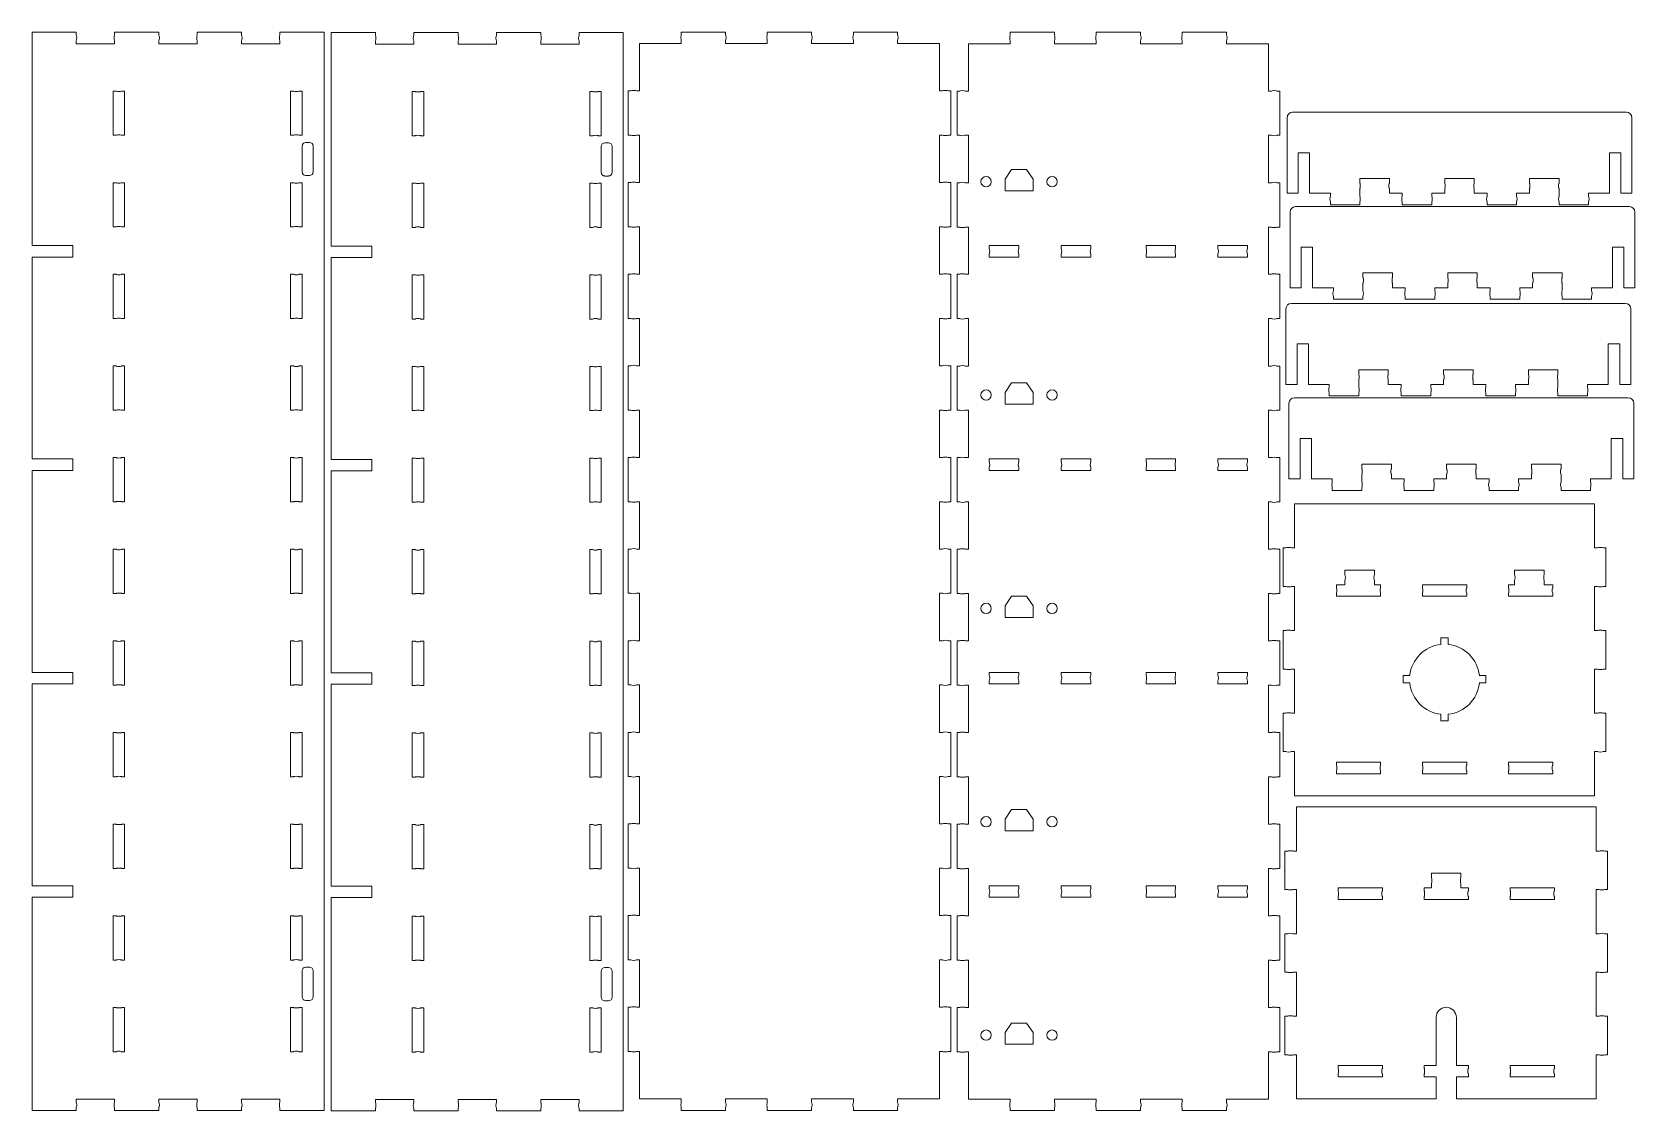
# Model space of a CAD drawing. Header units: inches. Extents: x 0.6 to 17.7, y 0.4 to 11.9.
import ezdxf

# ---------------------------------------------------------------- set-up
doc = ezdxf.new("R2010")
doc.units = ezdxf.units.IN
doc.header["$LTSCALE"] = 0.5
doc.header["$MEASUREMENT"] = 0
doc.layers.add('Visible', color=1, linetype='Continuous', lineweight=13)

msp = doc.modelspace()

# ---------------------------------------------------------------- linework, layer by layer
at = {"layer": 'Visible'}
for p, q in [((1.048, 11.867), (0.575, 11.867)), ((0.575, 9.589), (0.575, 11.867)), ((1.048, 11.837), (1.048, 11.867)), ((1.457, 11.837), (1.457, 11.867)), ((1.93, 11.867), (1.457, 11.867)), ((1.93, 11.837), (1.93, 11.867)), ((2.339, 11.837), (2.339, 11.867)), ((2.812, 11.867), (2.339, 11.867)), ((2.812, 11.837), (2.812, 11.867)), ((3.221, 11.837), (3.221, 11.867)), ((3.694, 11.867), (3.221, 11.867)), ((3.694, 0.357), (3.694, 11.867)), ((4.241, 11.863), (3.768, 11.863)), ((3.768, 9.585), (3.768, 11.863)), ((4.241, 11.833), (4.241, 11.863)), ((4.65, 11.833), (4.65, 11.863)), ((5.123, 11.863), (4.65, 11.863)), ((5.123, 11.833), (5.123, 11.863)), ((5.532, 11.833), (5.532, 11.863)), ((6.005, 11.863), (5.532, 11.863)), ((6.005, 11.833), (6.005, 11.863)), ((6.414, 11.833), (6.414, 11.863)), ((6.886, 11.863), (6.414, 11.863)), ((6.886, 0.353), (6.886, 11.863)), ((7.506, 11.839), (7.506, 11.869)), ((7.979, 11.869), (7.506, 11.869)), ((7.979, 11.839), (7.979, 11.869)), ((8.424, 11.839), (8.424, 11.869)), ((8.897, 11.869), (8.424, 11.869)), ((8.897, 11.839), (8.897, 11.869)), ((9.343, 11.839), (9.343, 11.869)), ((9.815, 11.869), (9.343, 11.869)), ((9.815, 11.839), (9.815, 11.869)), ((11.017, 11.837), (11.017, 11.867)), ((11.489, 11.867), (11.017, 11.867)), ((11.489, 11.837), (11.489, 11.867)), ((11.935, 11.837), (11.935, 11.867)), ((12.408, 11.867), (11.935, 11.867)), ((12.408, 11.837), (12.408, 11.867)), ((12.853, 11.837), (12.853, 11.867)), ((13.326, 11.867), (12.853, 11.867)), ((13.326, 11.837), (13.326, 11.867)), ((1.048, 11.745), (1.048, 11.778)), ((1.048, 11.745), (1.457, 11.745)), ((1.457, 11.745), (1.457, 11.778)), ((1.93, 11.745), (1.93, 11.778)), ((1.93, 11.745), (2.339, 11.745)), ((2.339, 11.745), (2.339, 11.778)), ((2.812, 11.745), (2.812, 11.778)), ((2.812, 11.745), (3.221, 11.745)), ((3.221, 11.745), (3.221, 11.778)), ((4.241, 11.741), (4.241, 11.774)), ((4.241, 11.741), (4.65, 11.741)), ((4.65, 11.741), (4.65, 11.774)), ((5.123, 11.741), (5.123, 11.774)), ((5.123, 11.741), (5.532, 11.741)), ((5.532, 11.741), (5.532, 11.774)), ((6.005, 11.741), (6.005, 11.774)), ((6.005, 11.741), (6.414, 11.741)), ((6.414, 11.741), (6.414, 11.774)), ((7.06, 11.241), (7.06, 11.747)), ((7.06, 11.747), (7.506, 11.747)), ((7.506, 11.747), (7.506, 11.78)), ((7.979, 11.747), (7.979, 11.78)), ((7.979, 11.747), (8.424, 11.747)), ((8.424, 11.747), (8.424, 11.78)), ((8.897, 11.747), (8.897, 11.78)), ((8.897, 11.747), (9.343, 11.747)), ((9.343, 11.747), (9.343, 11.78)), ((9.815, 11.747), (9.815, 11.78)), ((9.815, 11.747), (10.261, 11.747)), ((10.261, 11.241), (10.261, 11.747)), ((10.571, 11.239), (10.571, 11.745)), ((10.571, 11.745), (11.017, 11.745)), ((11.017, 11.745), (11.017, 11.778)), ((11.489, 11.745), (11.489, 11.778)), ((11.489, 11.745), (11.935, 11.745)), ((11.935, 11.745), (11.935, 11.778)), ((12.408, 11.745), (12.408, 11.778)), ((12.408, 11.745), (12.853, 11.745)), ((12.853, 11.745), (12.853, 11.778)), ((13.326, 11.745), (13.326, 11.778)), ((13.326, 11.745), (13.772, 11.745)), ((13.772, 11.239), (13.772, 11.745)), ((1.442, 11.239), (1.473, 11.239)), ((1.442, 10.767), (1.442, 11.239)), ((1.532, 11.239), (1.564, 11.239)), ((1.564, 10.767), (1.564, 11.239)), ((3.335, 11.239), (3.367, 11.239)), ((3.335, 10.767), (3.335, 11.239)), ((3.426, 11.239), (3.457, 11.239)), ((3.457, 10.767), (3.457, 11.239)), ((4.634, 11.235), (4.666, 11.235)), ((4.634, 10.762), (4.634, 11.235)), ((4.725, 11.235), (4.756, 11.235)), ((4.756, 10.762), (4.756, 11.235)), ((6.528, 11.235), (6.56, 11.235)), ((6.528, 10.762), (6.528, 11.235)), ((6.619, 11.235), (6.65, 11.235)), ((6.65, 10.762), (6.65, 11.235)), ((6.938, 11.241), (6.938, 10.769)), ((6.968, 11.241), (6.938, 11.241)), ((7.06, 11.241), (7.027, 11.241)), ((10.261, 11.241), (10.294, 11.241)), ((10.354, 11.241), (10.383, 11.241)), ((10.383, 11.241), (10.383, 10.769)), ((10.449, 11.239), (10.449, 10.767)), ((10.478, 11.239), (10.449, 11.239)), ((10.571, 11.239), (10.537, 11.239)), ((13.772, 11.239), (13.805, 11.239)), ((13.864, 11.239), (13.894, 11.239)), ((13.894, 11.239), (13.894, 10.767)), ((13.972, 10.955), (13.972, 10.148)), ((14.031, 11.014), (17.594, 11.014)), ((17.653, 10.955), (17.653, 10.148)), ((1.442, 10.767), (1.473, 10.767)), ((1.532, 10.767), (1.564, 10.767)), ((3.335, 10.767), (3.367, 10.767)), ((3.426, 10.767), (3.457, 10.767)), ((3.457, 10.376), (3.457, 10.652)), ((3.497, 10.691), (3.536, 10.691)), ((3.575, 10.376), (3.575, 10.652)), ((4.634, 10.762), (4.666, 10.762)), ((4.725, 10.762), (4.756, 10.762)), ((6.528, 10.762), (6.56, 10.762)), ((6.619, 10.762), (6.65, 10.762)), ((6.65, 10.372), (6.65, 10.647)), ((6.69, 10.687), (6.729, 10.687)), ((6.768, 10.372), (6.768, 10.647)), ((6.968, 10.769), (6.938, 10.769)), ((7.06, 10.769), (7.027, 10.769)), ((7.06, 10.263), (7.06, 10.769)), ((10.261, 10.769), (10.294, 10.769)), ((10.261, 10.263), (10.261, 10.769)), ((10.354, 10.769), (10.383, 10.769)), ((10.478, 10.767), (10.449, 10.767)), ((10.571, 10.767), (10.537, 10.767)), ((10.571, 10.261), (10.571, 10.767)), ((13.772, 10.767), (13.805, 10.767)), ((13.772, 10.261), (13.772, 10.767)), ((13.864, 10.767), (13.894, 10.767)), ((14.09, 10.581), (14.212, 10.581)), ((14.09, 10.148), (14.09, 10.581)), ((14.212, 10.148), (14.212, 10.581)), ((17.535, 10.581), (17.413, 10.581)), ((17.413, 10.148), (17.413, 10.581)), ((17.535, 10.148), (17.535, 10.581)), ((3.497, 10.337), (3.536, 10.337)), ((6.69, 10.332), (6.729, 10.332)), ((11.032, 10.401), (10.961, 10.299)), ((10.961, 10.299), (10.961, 10.175)), ((11.032, 10.401), (11.19, 10.401)), ((11.19, 10.401), (11.261, 10.299)), ((11.261, 10.299), (11.261, 10.175)), ((14.749, 10.306), (15.064, 10.306)), ((14.749, 10.306), (14.749, 10.257)), ((15.064, 10.306), (15.064, 10.257)), ((15.655, 10.306), (15.97, 10.306)), ((15.655, 10.306), (15.655, 10.257)), ((15.97, 10.306), (15.97, 10.257)), ((16.875, 10.306), (16.56, 10.306)), ((16.56, 10.306), (16.56, 10.257)), ((16.875, 10.306), (16.875, 10.257)), ((1.442, 10.261), (1.473, 10.261)), ((1.442, 9.789), (1.442, 10.261)), ((1.532, 10.261), (1.564, 10.261)), ((1.564, 9.789), (1.564, 10.261)), ((3.335, 10.261), (3.367, 10.261)), ((3.335, 9.789), (3.335, 10.261)), ((3.426, 10.261), (3.457, 10.261)), ((3.457, 9.789), (3.457, 10.261)), ((4.634, 10.257), (4.666, 10.257)), ((4.634, 9.784), (4.634, 10.257)), ((4.725, 10.257), (4.756, 10.257)), ((4.756, 9.784), (4.756, 10.257)), ((6.528, 10.257), (6.56, 10.257)), ((6.528, 9.784), (6.528, 10.257)), ((6.619, 10.257), (6.65, 10.257)), ((6.65, 9.784), (6.65, 10.257)), ((6.938, 10.263), (6.938, 9.791)), ((6.968, 10.263), (6.938, 10.263)), ((7.06, 10.263), (7.027, 10.263)), ((10.261, 10.263), (10.294, 10.263)), ((10.354, 10.263), (10.383, 10.263)), ((10.383, 10.263), (10.383, 9.791)), ((10.449, 10.261), (10.449, 9.788)), ((10.478, 10.261), (10.449, 10.261)), ((10.571, 10.261), (10.537, 10.261)), ((10.961, 10.175), (11.261, 10.175)), ((13.772, 10.261), (13.805, 10.261)), ((13.864, 10.261), (13.894, 10.261)), ((13.894, 10.261), (13.894, 9.788)), ((13.972, 10.148), (14.09, 10.148)), ((14.212, 10.148), (14.434, 10.148)), ((14.434, 10.148), (14.434, 10.117)), ((14.749, 10.198), (14.749, 10.117)), ((15.064, 10.198), (15.064, 10.148)), ((15.064, 10.148), (15.202, 10.148)), ((15.202, 10.148), (15.202, 10.117)), ((15.517, 10.148), (15.517, 10.117)), ((15.517, 10.148), (15.655, 10.148)), ((15.655, 10.198), (15.655, 10.148)), ((15.97, 10.198), (15.97, 10.148)), ((15.97, 10.148), (16.107, 10.148)), ((16.107, 10.148), (16.107, 10.117)), ((16.422, 10.148), (16.422, 10.117)), ((16.422, 10.148), (16.56, 10.148)), ((16.56, 10.198), (16.56, 10.148)), ((16.875, 10.198), (16.875, 10.117)), ((17.19, 10.148), (17.413, 10.148)), ((17.19, 10.148), (17.19, 10.117)), ((17.535, 10.148), (17.653, 10.148)), ((14.004, 9.947), (14.004, 9.14)), ((14.063, 10.006), (17.626, 10.006)), ((14.434, 10.058), (14.434, 10.026)), ((14.434, 10.026), (14.749, 10.026)), ((14.749, 10.058), (14.749, 10.026)), ((15.202, 10.058), (15.202, 10.026)), ((15.202, 10.026), (15.517, 10.026)), ((15.517, 10.058), (15.517, 10.026)), ((16.107, 10.058), (16.107, 10.026)), ((16.422, 10.026), (16.107, 10.026)), ((16.422, 10.058), (16.422, 10.026)), ((16.875, 10.058), (16.875, 10.026)), ((17.19, 10.026), (16.875, 10.026)), ((17.19, 10.058), (17.19, 10.026)), ((17.685, 9.947), (17.685, 9.14)), ((1.442, 9.789), (1.473, 9.789)), ((1.532, 9.789), (1.564, 9.789)), ((3.335, 9.789), (3.367, 9.789)), ((3.426, 9.789), (3.457, 9.789)), ((4.634, 9.784), (4.666, 9.784)), ((4.725, 9.784), (4.756, 9.784)), ((6.528, 9.784), (6.56, 9.784)), ((6.619, 9.784), (6.65, 9.784)), ((6.968, 9.791), (6.938, 9.791)), ((7.06, 9.791), (7.027, 9.791)), ((7.06, 9.285), (7.06, 9.791)), ((10.261, 9.791), (10.294, 9.791)), ((10.261, 9.285), (10.261, 9.791)), ((10.354, 9.791), (10.383, 9.791)), ((10.478, 9.788), (10.449, 9.788)), ((10.571, 9.788), (10.537, 9.788)), ((10.571, 9.283), (10.571, 9.788)), ((13.772, 9.788), (13.805, 9.788)), ((13.772, 9.283), (13.772, 9.788)), ((13.864, 9.788), (13.894, 9.788)), ((0.575, 9.589), (1.009, 9.589)), ((1.009, 9.589), (1.009, 9.467)), ((3.768, 9.585), (4.201, 9.585)), ((4.201, 9.585), (4.201, 9.463)), ((11.108, 9.589), (10.793, 9.589)), ((10.793, 9.589), (10.793, 9.558)), ((11.108, 9.589), (11.108, 9.558)), ((11.561, 9.589), (11.876, 9.589)), ((11.561, 9.558), (11.561, 9.589)), ((11.876, 9.558), (11.876, 9.589)), ((12.467, 9.589), (12.782, 9.589)), ((12.467, 9.589), (12.467, 9.558)), ((12.782, 9.589), (12.782, 9.558)), ((13.234, 9.589), (13.549, 9.589)), ((13.234, 9.558), (13.234, 9.589)), ((13.549, 9.558), (13.549, 9.589)), ((0.575, 7.312), (0.575, 9.467)), ((0.575, 9.467), (1.009, 9.467)), ((3.768, 7.308), (3.768, 9.463)), ((3.768, 9.463), (4.201, 9.463)), ((10.793, 9.499), (10.793, 9.467)), ((11.108, 9.467), (10.793, 9.467)), ((11.108, 9.499), (11.108, 9.467)), ((11.561, 9.467), (11.561, 9.499)), ((11.561, 9.467), (11.876, 9.467)), ((11.876, 9.467), (11.876, 9.499)), ((12.467, 9.499), (12.467, 9.467)), ((12.467, 9.467), (12.782, 9.467)), ((12.782, 9.499), (12.782, 9.467)), ((13.234, 9.467), (13.234, 9.499)), ((13.234, 9.467), (13.549, 9.467)), ((13.549, 9.467), (13.549, 9.499)), ((14.122, 9.573), (14.244, 9.573)), ((14.122, 9.14), (14.122, 9.573)), ((14.244, 9.14), (14.244, 9.573)), ((17.567, 9.573), (17.445, 9.573)), ((17.445, 9.14), (17.445, 9.573)), ((17.567, 9.14), (17.567, 9.573)), ((1.442, 9.283), (1.473, 9.283)), ((1.442, 8.81), (1.442, 9.283)), ((1.532, 9.283), (1.564, 9.283)), ((1.564, 8.81), (1.564, 9.283)), ((3.335, 9.283), (3.367, 9.283)), ((3.335, 8.81), (3.335, 9.283)), ((3.426, 9.283), (3.457, 9.283)), ((3.457, 8.81), (3.457, 9.283)), ((4.634, 9.279), (4.666, 9.279)), ((4.634, 8.806), (4.634, 9.279)), ((4.725, 9.279), (4.756, 9.279)), ((4.756, 8.806), (4.756, 9.279)), ((6.528, 9.279), (6.56, 9.279)), ((6.528, 8.806), (6.528, 9.279)), ((6.619, 9.279), (6.65, 9.279)), ((6.65, 8.806), (6.65, 9.279)), ((6.938, 9.285), (6.938, 8.812)), ((6.968, 9.285), (6.938, 9.285)), ((7.06, 9.285), (7.027, 9.285)), ((10.261, 9.285), (10.294, 9.285)), ((10.354, 9.285), (10.383, 9.285)), ((10.383, 9.285), (10.383, 8.812)), ((10.449, 9.283), (10.449, 8.81)), ((10.478, 9.283), (10.449, 9.283)), ((10.571, 9.283), (10.537, 9.283)), ((13.772, 9.283), (13.805, 9.283)), ((13.864, 9.283), (13.894, 9.283)), ((13.894, 9.283), (13.894, 8.81)), ((14.782, 9.298), (15.097, 9.298)), ((14.782, 9.298), (14.782, 9.249)), ((15.097, 9.298), (15.097, 9.249)), ((15.687, 9.298), (16.002, 9.298)), ((15.687, 9.298), (15.687, 9.249)), ((16.002, 9.298), (16.002, 9.249)), ((16.908, 9.298), (16.593, 9.298)), ((16.593, 9.298), (16.593, 9.249)), ((16.908, 9.298), (16.908, 9.249)), ((14.004, 9.14), (14.122, 9.14)), ((14.244, 9.14), (14.467, 9.14)), ((14.467, 9.14), (14.467, 9.109)), ((14.782, 9.189), (14.782, 9.109)), ((15.097, 9.189), (15.097, 9.14)), ((15.097, 9.14), (15.234, 9.14)), ((15.234, 9.14), (15.234, 9.109)), ((15.549, 9.14), (15.549, 9.109)), ((15.549, 9.14), (15.687, 9.14)), ((15.687, 9.189), (15.687, 9.14)), ((16.002, 9.189), (16.002, 9.14)), ((16.002, 9.14), (16.14, 9.14)), ((16.14, 9.14), (16.14, 9.109)), ((16.455, 9.14), (16.455, 9.109)), ((16.455, 9.14), (16.593, 9.14)), ((16.593, 9.189), (16.593, 9.14)), ((16.908, 9.189), (16.908, 9.109)), ((17.223, 9.14), (17.445, 9.14)), ((17.223, 9.14), (17.223, 9.109)), ((17.567, 9.14), (17.685, 9.14)), ((13.96, 8.914), (13.96, 8.107)), ((14.019, 8.973), (17.582, 8.973)), ((14.467, 9.05), (14.467, 9.018)), ((14.467, 9.018), (14.782, 9.018)), ((14.782, 9.05), (14.782, 9.018)), ((15.234, 9.05), (15.234, 9.018)), ((15.234, 9.018), (15.549, 9.018)), ((15.549, 9.05), (15.549, 9.018)), ((16.14, 9.05), (16.14, 9.018)), ((16.455, 9.018), (16.14, 9.018)), ((16.455, 9.05), (16.455, 9.018)), ((16.908, 9.05), (16.908, 9.018)), ((17.223, 9.018), (16.908, 9.018)), ((17.223, 9.05), (17.223, 9.018)), ((17.641, 8.914), (17.641, 8.107)), ((1.442, 8.81), (1.473, 8.81)), ((1.532, 8.81), (1.564, 8.81)), ((3.335, 8.81), (3.367, 8.81)), ((3.426, 8.81), (3.457, 8.81)), ((4.634, 8.806), (4.666, 8.806)), ((4.725, 8.806), (4.756, 8.806)), ((6.528, 8.806), (6.56, 8.806)), ((6.619, 8.806), (6.65, 8.806)), ((6.968, 8.812), (6.938, 8.812)), ((7.06, 8.812), (7.027, 8.812)), ((7.06, 8.307), (7.06, 8.812)), ((10.261, 8.812), (10.294, 8.812)), ((10.261, 8.307), (10.261, 8.812)), ((10.354, 8.812), (10.383, 8.812)), ((10.478, 8.81), (10.449, 8.81)), ((10.571, 8.81), (10.537, 8.81)), ((10.571, 8.304), (10.571, 8.81)), ((13.772, 8.81), (13.805, 8.81)), ((13.772, 8.304), (13.772, 8.81)), ((13.864, 8.81), (13.894, 8.81)), ((14.078, 8.54), (14.2, 8.54)), ((14.078, 8.107), (14.078, 8.54)), ((14.2, 8.107), (14.2, 8.54)), ((17.523, 8.54), (17.401, 8.54)), ((17.401, 8.107), (17.401, 8.54)), ((17.523, 8.107), (17.523, 8.54)), ((1.442, 8.305), (1.473, 8.305)), ((1.442, 7.832), (1.442, 8.305)), ((1.532, 8.305), (1.564, 8.305)), ((1.564, 7.832), (1.564, 8.305)), ((3.335, 8.305), (3.367, 8.305)), ((3.335, 7.832), (3.335, 8.305)), ((3.426, 8.305), (3.457, 8.305)), ((3.457, 7.832), (3.457, 8.305)), ((4.634, 8.3), (4.666, 8.3)), ((4.634, 7.828), (4.634, 8.3)), ((4.725, 8.3), (4.756, 8.3)), ((4.756, 7.828), (4.756, 8.3)), ((6.528, 8.3), (6.56, 8.3)), ((6.528, 7.828), (6.528, 8.3)), ((6.619, 8.3), (6.65, 8.3)), ((6.65, 7.828), (6.65, 8.3)), ((6.938, 8.307), (6.938, 7.834)), ((6.968, 8.307), (6.938, 8.307)), ((7.06, 8.307), (7.027, 8.307)), ((10.261, 8.307), (10.294, 8.307)), ((10.354, 8.307), (10.383, 8.307)), ((10.383, 8.307), (10.383, 7.834)), ((10.449, 8.304), (10.449, 7.832)), ((10.478, 8.304), (10.449, 8.304)), ((10.571, 8.304), (10.537, 8.304)), ((13.772, 8.304), (13.805, 8.304)), ((13.864, 8.304), (13.894, 8.304)), ((13.894, 8.304), (13.894, 7.832)), ((14.737, 8.265), (15.052, 8.265)), ((14.737, 8.265), (14.737, 8.216)), ((15.052, 8.265), (15.052, 8.216)), ((15.643, 8.265), (15.958, 8.265)), ((15.643, 8.265), (15.643, 8.216)), ((15.958, 8.265), (15.958, 8.216)), ((16.863, 8.265), (16.548, 8.265)), ((16.548, 8.265), (16.548, 8.216)), ((16.863, 8.265), (16.863, 8.216)), ((11.032, 8.124), (10.961, 8.021)), ((11.032, 8.124), (11.19, 8.124)), ((11.19, 8.124), (11.261, 8.021)), ((13.96, 8.107), (14.078, 8.107)), ((14.2, 8.107), (14.422, 8.107)), ((14.422, 8.107), (14.422, 8.076)), ((14.737, 8.156), (14.737, 8.076)), ((15.052, 8.156), (15.052, 8.107)), ((15.052, 8.107), (15.19, 8.107)), ((15.19, 8.107), (15.19, 8.076)), ((15.505, 8.107), (15.505, 8.076)), ((15.505, 8.107), (15.643, 8.107)), ((15.643, 8.156), (15.643, 8.107)), ((15.958, 8.156), (15.958, 8.107)), ((15.958, 8.107), (16.095, 8.107)), ((16.095, 8.107), (16.095, 8.076)), ((16.41, 8.107), (16.41, 8.076)), ((16.41, 8.107), (16.548, 8.107)), ((16.548, 8.156), (16.548, 8.107)), ((16.863, 8.156), (16.863, 8.076)), ((17.178, 8.107), (17.401, 8.107)), ((17.178, 8.107), (17.178, 8.076)), ((17.523, 8.107), (17.641, 8.107)), ((10.961, 8.021), (10.961, 7.897)), ((10.961, 7.897), (11.261, 7.897)), ((11.261, 8.021), (11.261, 7.897)), ((13.992, 7.906), (13.992, 7.099)), ((14.051, 7.965), (17.614, 7.965)), ((14.422, 8.017), (14.422, 7.985)), ((14.422, 7.985), (14.737, 7.985)), ((14.737, 8.017), (14.737, 7.985)), ((15.19, 8.017), (15.19, 7.985)), ((15.19, 7.985), (15.505, 7.985)), ((15.505, 8.017), (15.505, 7.985)), ((16.095, 8.017), (16.095, 7.985)), ((16.41, 7.985), (16.095, 7.985)), ((16.41, 8.017), (16.41, 7.985)), ((16.863, 8.017), (16.863, 7.985)), ((17.178, 7.985), (16.863, 7.985)), ((17.178, 8.017), (17.178, 7.985)), ((17.673, 7.906), (17.673, 7.099)), ((1.442, 7.832), (1.473, 7.832)), ((1.532, 7.832), (1.564, 7.832)), ((3.335, 7.832), (3.367, 7.832)), ((3.426, 7.832), (3.457, 7.832)), ((4.634, 7.828), (4.666, 7.828)), ((4.725, 7.828), (4.756, 7.828)), ((6.528, 7.828), (6.56, 7.828)), ((6.619, 7.828), (6.65, 7.828)), ((6.968, 7.834), (6.938, 7.834)), ((7.06, 7.834), (7.027, 7.834)), ((7.06, 7.328), (7.06, 7.834)), ((10.261, 7.834), (10.294, 7.834)), ((10.261, 7.328), (10.261, 7.834)), ((10.354, 7.834), (10.383, 7.834)), ((10.478, 7.832), (10.449, 7.832)), ((10.571, 7.832), (10.537, 7.832)), ((10.571, 7.326), (10.571, 7.832)), ((13.772, 7.832), (13.805, 7.832)), ((13.772, 7.326), (13.772, 7.832)), ((13.864, 7.832), (13.894, 7.832)), ((14.11, 7.532), (14.232, 7.532)), ((14.11, 7.099), (14.11, 7.532)), ((14.232, 7.099), (14.232, 7.532)), ((17.555, 7.532), (17.433, 7.532)), ((17.433, 7.099), (17.433, 7.532)), ((17.555, 7.099), (17.555, 7.532)), ((0.575, 7.312), (1.009, 7.312)), ((0.575, 5.034), (0.575, 7.19)), ((0.575, 7.19), (1.009, 7.19)), ((1.009, 7.312), (1.009, 7.19)), ((1.442, 7.327), (1.473, 7.327)), ((1.442, 6.854), (1.442, 7.327)), ((1.532, 7.327), (1.564, 7.327)), ((1.564, 6.854), (1.564, 7.327)), ((3.335, 7.327), (3.367, 7.327)), ((3.335, 6.854), (3.335, 7.327)), ((3.426, 7.327), (3.457, 7.327)), ((3.457, 6.854), (3.457, 7.327)), ((3.768, 7.308), (4.201, 7.308)), ((4.201, 7.308), (4.201, 7.186)), ((4.634, 7.322), (4.666, 7.322)), ((4.634, 6.85), (4.634, 7.322)), ((4.725, 7.322), (4.756, 7.322)), ((4.756, 6.85), (4.756, 7.322)), ((6.528, 7.322), (6.56, 7.322)), ((6.528, 6.85), (6.528, 7.322)), ((6.619, 7.322), (6.65, 7.322)), ((6.65, 6.85), (6.65, 7.322)), ((6.938, 7.328), (6.938, 6.856)), ((6.968, 7.328), (6.938, 7.328)), ((7.06, 7.328), (7.027, 7.328)), ((10.261, 7.328), (10.294, 7.328)), ((10.354, 7.328), (10.383, 7.328)), ((10.383, 7.328), (10.383, 6.856)), ((10.449, 7.326), (10.449, 6.854)), ((10.478, 7.326), (10.449, 7.326)), ((10.571, 7.326), (10.537, 7.326)), ((11.108, 7.312), (10.793, 7.312)), ((10.793, 7.312), (10.793, 7.28)), ((10.793, 7.221), (10.793, 7.19)), ((11.108, 7.19), (10.793, 7.19)), ((11.108, 7.312), (11.108, 7.28)), ((11.108, 7.221), (11.108, 7.19)), ((11.561, 7.312), (11.876, 7.312)), ((11.561, 7.28), (11.561, 7.312)), ((11.561, 7.19), (11.561, 7.221)), ((11.561, 7.19), (11.876, 7.19)), ((11.876, 7.28), (11.876, 7.312)), ((11.876, 7.19), (11.876, 7.221)), ((12.467, 7.312), (12.782, 7.312)), ((12.467, 7.312), (12.467, 7.28)), ((12.467, 7.221), (12.467, 7.19)), ((12.467, 7.19), (12.782, 7.19)), ((12.782, 7.312), (12.782, 7.28)), ((12.782, 7.221), (12.782, 7.19)), ((13.234, 7.312), (13.549, 7.312)), ((13.234, 7.28), (13.234, 7.312)), ((13.234, 7.19), (13.234, 7.221)), ((13.234, 7.19), (13.549, 7.19)), ((13.549, 7.28), (13.549, 7.312)), ((13.549, 7.19), (13.549, 7.221)), ((13.772, 7.326), (13.805, 7.326)), ((13.864, 7.326), (13.894, 7.326)), ((13.894, 7.326), (13.894, 6.854)), ((14.77, 7.257), (15.085, 7.257)), ((14.77, 7.257), (14.77, 7.207)), ((15.085, 7.257), (15.085, 7.207)), ((15.675, 7.257), (15.99, 7.257)), ((15.675, 7.257), (15.675, 7.207)), ((15.99, 7.257), (15.99, 7.207)), ((16.896, 7.257), (16.581, 7.257)), ((16.581, 7.257), (16.581, 7.207)), ((16.896, 7.257), (16.896, 7.207)), ((3.768, 5.03), (3.768, 7.186)), ((3.768, 7.186), (4.201, 7.186)), ((13.992, 7.099), (14.11, 7.099)), ((14.232, 7.099), (14.455, 7.099)), ((14.455, 7.099), (14.455, 7.068)), ((14.77, 7.148), (14.77, 7.068)), ((15.085, 7.148), (15.085, 7.099)), ((15.085, 7.099), (15.222, 7.099)), ((15.222, 7.099), (15.222, 7.068)), ((15.537, 7.099), (15.537, 7.068)), ((15.537, 7.099), (15.675, 7.099)), ((15.675, 7.148), (15.675, 7.099)), ((15.99, 7.148), (15.99, 7.099)), ((15.99, 7.099), (16.128, 7.099)), ((16.128, 7.099), (16.128, 7.068)), ((16.443, 7.099), (16.443, 7.068)), ((16.443, 7.099), (16.581, 7.099)), ((16.581, 7.148), (16.581, 7.099)), ((16.896, 7.148), (16.896, 7.068)), ((17.211, 7.099), (17.433, 7.099)), ((17.211, 7.099), (17.211, 7.068)), ((17.555, 7.099), (17.673, 7.099)), ((1.442, 6.854), (1.473, 6.854)), ((1.532, 6.854), (1.564, 6.854)), ((3.335, 6.854), (3.367, 6.854)), ((3.426, 6.854), (3.457, 6.854)), ((4.634, 6.85), (4.666, 6.85)), ((4.725, 6.85), (4.756, 6.85)), ((6.528, 6.85), (6.56, 6.85)), ((6.619, 6.85), (6.65, 6.85)), ((6.968, 6.856), (6.938, 6.856)), ((7.06, 6.856), (7.027, 6.856)), ((7.06, 6.35), (7.06, 6.856)), ((10.261, 6.856), (10.294, 6.856)), ((10.261, 6.35), (10.261, 6.856)), ((10.354, 6.856), (10.383, 6.856)), ((10.478, 6.854), (10.449, 6.854)), ((10.571, 6.854), (10.537, 6.854)), ((10.571, 6.348), (10.571, 6.854)), ((13.772, 6.854), (13.805, 6.854)), ((13.772, 6.348), (13.772, 6.854)), ((13.864, 6.854), (13.894, 6.854)), ((14.455, 7.009), (14.455, 6.977)), ((14.455, 6.977), (14.77, 6.977)), ((14.77, 7.009), (14.77, 6.977)), ((15.222, 7.009), (15.222, 6.977)), ((15.222, 6.977), (15.537, 6.977)), ((15.537, 7.009), (15.537, 6.977)), ((16.128, 7.009), (16.128, 6.977)), ((16.443, 6.977), (16.128, 6.977)), ((16.443, 7.009), (16.443, 6.977)), ((16.896, 7.009), (16.896, 6.977)), ((17.211, 6.977), (16.896, 6.977)), ((17.211, 7.009), (17.211, 6.977)), ((14.052, 6.834), (14.052, 6.362)), ((14.052, 6.834), (17.253, 6.834)), ((17.253, 6.834), (17.253, 6.362)), ((1.442, 6.348), (1.473, 6.348)), ((1.442, 5.876), (1.442, 6.348)), ((1.532, 6.348), (1.564, 6.348)), ((1.564, 5.876), (1.564, 6.348)), ((3.335, 6.348), (3.367, 6.348)), ((3.335, 5.876), (3.335, 6.348)), ((3.426, 6.348), (3.457, 6.348)), ((3.457, 5.876), (3.457, 6.348)), ((4.634, 6.344), (4.666, 6.344)), ((4.634, 5.872), (4.634, 6.344)), ((4.725, 6.344), (4.756, 6.344)), ((4.756, 5.872), (4.756, 6.344)), ((6.528, 6.344), (6.56, 6.344)), ((6.528, 5.872), (6.528, 6.344)), ((6.619, 6.344), (6.65, 6.344)), ((6.65, 5.872), (6.65, 6.344)), ((6.938, 6.35), (6.938, 5.878)), ((6.968, 6.35), (6.938, 6.35)), ((7.06, 6.35), (7.027, 6.35)), ((10.261, 6.35), (10.294, 6.35)), ((10.354, 6.35), (10.383, 6.35)), ((10.383, 6.35), (10.383, 5.878)), ((10.449, 6.348), (10.449, 5.876)), ((10.478, 6.348), (10.449, 6.348)), ((10.571, 6.348), (10.537, 6.348)), ((13.772, 6.348), (13.805, 6.348)), ((13.864, 6.348), (13.894, 6.348)), ((13.894, 6.348), (13.894, 5.876)), ((13.93, 5.952), (13.93, 6.362)), ((13.96, 6.362), (13.93, 6.362)), ((14.052, 6.362), (14.019, 6.362)), ((17.253, 6.362), (17.286, 6.362)), ((17.345, 6.362), (17.375, 6.362)), ((17.375, 5.952), (17.375, 6.362)), ((14.59, 6.126), (14.904, 6.126)), ((14.59, 6.076), (14.59, 6.126)), ((14.59, 5.968), (14.59, 6.017)), ((14.904, 6.076), (14.904, 6.126)), ((14.904, 5.968), (14.904, 6.017)), ((16.716, 6.126), (16.401, 6.126)), ((16.401, 6.076), (16.401, 6.126)), ((16.401, 5.968), (16.401, 6.017)), ((16.716, 6.076), (16.716, 6.126)), ((16.716, 5.968), (16.716, 6.017)), ((1.442, 5.876), (1.473, 5.876)), ((1.532, 5.876), (1.564, 5.876)), ((3.335, 5.876), (3.367, 5.876)), ((3.426, 5.876), (3.457, 5.876)), ((4.634, 5.872), (4.666, 5.872)), ((4.725, 5.872), (4.756, 5.872)), ((6.528, 5.872), (6.56, 5.872)), ((6.619, 5.872), (6.65, 5.872)), ((6.968, 5.878), (6.938, 5.878)), ((7.06, 5.878), (7.027, 5.878)), ((7.06, 5.372), (7.06, 5.878)), ((10.261, 5.878), (10.294, 5.878)), ((10.261, 5.372), (10.261, 5.878)), ((10.354, 5.878), (10.383, 5.878)), ((10.478, 5.876), (10.449, 5.876)), ((10.571, 5.876), (10.537, 5.876)), ((10.571, 5.37), (10.571, 5.876)), ((11.032, 5.846), (10.961, 5.744)), ((11.032, 5.846), (11.19, 5.846)), ((11.19, 5.846), (11.261, 5.744)), ((13.772, 5.876), (13.805, 5.876)), ((13.772, 5.37), (13.772, 5.876)), ((13.864, 5.876), (13.894, 5.876)), ((13.96, 5.952), (13.93, 5.952)), ((14.052, 5.952), (14.019, 5.952)), ((14.052, 5.952), (14.052, 5.48)), ((14.498, 5.968), (14.498, 5.937)), ((14.498, 5.968), (14.59, 5.968)), ((14.498, 5.878), (14.498, 5.846)), ((14.498, 5.846), (14.97, 5.846)), ((14.904, 5.968), (14.97, 5.968)), ((14.97, 5.968), (14.97, 5.937)), ((14.97, 5.878), (14.97, 5.846)), ((15.416, 5.968), (15.889, 5.968)), ((15.416, 5.968), (15.416, 5.937)), ((15.416, 5.878), (15.416, 5.846)), ((15.416, 5.846), (15.889, 5.846)), ((15.889, 5.968), (15.889, 5.937)), ((15.889, 5.878), (15.889, 5.846)), ((16.335, 5.968), (16.335, 5.937)), ((16.335, 5.968), (16.401, 5.968)), ((16.335, 5.878), (16.335, 5.846)), ((16.335, 5.846), (16.807, 5.846)), ((16.716, 5.968), (16.807, 5.968)), ((16.807, 5.968), (16.807, 5.937)), ((16.807, 5.878), (16.807, 5.846)), ((17.253, 5.952), (17.286, 5.952)), ((17.253, 5.952), (17.253, 5.48)), ((17.345, 5.952), (17.375, 5.952)), ((10.961, 5.744), (10.961, 5.62)), ((11.261, 5.744), (11.261, 5.62)), ((10.961, 5.62), (11.261, 5.62)), ((13.93, 5.07), (13.93, 5.48)), ((13.96, 5.48), (13.93, 5.48)), ((14.052, 5.48), (14.019, 5.48)), ((17.253, 5.48), (17.286, 5.48)), ((17.345, 5.48), (17.375, 5.48)), ((17.375, 5.07), (17.375, 5.48)), ((1.442, 5.37), (1.473, 5.37)), ((1.442, 4.898), (1.442, 5.37)), ((1.532, 5.37), (1.564, 5.37)), ((1.564, 4.898), (1.564, 5.37)), ((3.335, 5.37), (3.367, 5.37)), ((3.335, 4.898), (3.335, 5.37)), ((3.426, 5.37), (3.457, 5.37)), ((3.457, 4.898), (3.457, 5.37)), ((4.634, 5.366), (4.666, 5.366)), ((4.634, 4.893), (4.634, 5.366)), ((4.725, 5.366), (4.756, 5.366)), ((4.756, 4.893), (4.756, 5.366)), ((6.528, 5.366), (6.56, 5.366)), ((6.528, 4.893), (6.528, 5.366)), ((6.619, 5.366), (6.65, 5.366)), ((6.65, 4.893), (6.65, 5.366)), ((6.938, 5.372), (6.938, 4.9)), ((6.968, 5.372), (6.938, 5.372)), ((7.06, 5.372), (7.027, 5.372)), ((10.261, 5.372), (10.294, 5.372)), ((10.354, 5.372), (10.383, 5.372)), ((10.383, 5.372), (10.383, 4.9)), ((10.449, 5.37), (10.449, 4.897)), ((10.478, 5.37), (10.449, 5.37)), ((10.571, 5.37), (10.537, 5.37)), ((13.772, 5.37), (13.805, 5.37)), ((13.864, 5.37), (13.894, 5.37)), ((13.894, 5.37), (13.894, 4.897)), ((15.613, 5.403), (15.692, 5.403)), ((15.613, 5.403), (15.613, 5.332)), ((15.692, 5.403), (15.692, 5.332)), ((0.575, 5.034), (1.009, 5.034)), ((1.009, 5.034), (1.009, 4.912)), ((3.768, 5.03), (4.201, 5.03)), ((4.201, 5.03), (4.201, 4.908)), ((11.108, 5.034), (10.793, 5.034)), ((10.793, 5.034), (10.793, 5.003)), ((11.108, 5.034), (11.108, 5.003)), ((11.561, 5.034), (11.876, 5.034)), ((11.561, 5.003), (11.561, 5.034)), ((11.876, 5.003), (11.876, 5.034)), ((12.467, 5.034), (12.782, 5.034)), ((12.467, 5.034), (12.467, 5.003)), ((12.782, 5.034), (12.782, 5.003)), ((13.234, 5.034), (13.549, 5.034)), ((13.234, 5.003), (13.234, 5.034)), ((13.549, 5.003), (13.549, 5.034)), ((13.96, 5.07), (13.93, 5.07)), ((14.052, 5.07), (14.019, 5.07)), ((14.052, 5.07), (14.052, 4.598)), ((15.21, 5), (15.281, 5)), ((15.21, 5), (15.21, 4.921)), ((16.024, 5), (16.095, 5)), ((16.095, 5), (16.095, 4.921)), ((17.253, 5.07), (17.286, 5.07)), ((17.253, 5.07), (17.253, 4.598)), ((17.345, 5.07), (17.375, 5.07)), ((0.575, 2.757), (0.575, 4.912)), ((0.575, 4.912), (1.009, 4.912)), ((1.442, 4.898), (1.473, 4.898)), ((1.532, 4.898), (1.564, 4.898)), ((3.335, 4.898), (3.367, 4.898)), ((3.426, 4.898), (3.457, 4.898)), ((3.768, 2.752), (3.768, 4.908)), ((3.768, 4.908), (4.201, 4.908)), ((4.634, 4.893), (4.666, 4.893)), ((4.725, 4.893), (4.756, 4.893)), ((6.528, 4.893), (6.56, 4.893)), ((6.619, 4.893), (6.65, 4.893)), ((6.968, 4.9), (6.938, 4.9)), ((7.06, 4.9), (7.027, 4.9)), ((7.06, 4.394), (7.06, 4.9)), ((10.261, 4.9), (10.294, 4.9)), ((10.261, 4.394), (10.261, 4.9)), ((10.354, 4.9), (10.383, 4.9)), ((10.478, 4.897), (10.449, 4.897)), ((10.571, 4.897), (10.537, 4.897)), ((10.571, 4.392), (10.571, 4.897)), ((10.793, 4.944), (10.793, 4.912)), ((11.108, 4.912), (10.793, 4.912)), ((11.108, 4.944), (11.108, 4.912)), ((11.561, 4.912), (11.561, 4.944)), ((11.561, 4.912), (11.876, 4.912)), ((11.876, 4.912), (11.876, 4.944)), ((12.467, 4.944), (12.467, 4.912)), ((12.467, 4.912), (12.782, 4.912)), ((12.782, 4.944), (12.782, 4.912)), ((13.234, 4.912), (13.234, 4.944)), ((13.234, 4.912), (13.549, 4.912)), ((13.549, 4.912), (13.549, 4.944)), ((13.772, 4.897), (13.805, 4.897)), ((13.772, 4.392), (13.772, 4.897)), ((13.864, 4.897), (13.894, 4.897)), ((15.21, 4.921), (15.281, 4.921)), ((16.024, 4.921), (16.095, 4.921)), ((13.93, 4.189), (13.93, 4.598)), ((13.96, 4.598), (13.93, 4.598)), ((14.052, 4.598), (14.019, 4.598)), ((15.613, 4.588), (15.613, 4.517)), ((15.613, 4.517), (15.692, 4.517)), ((15.692, 4.588), (15.692, 4.517)), ((17.253, 4.598), (17.286, 4.598)), ((17.345, 4.598), (17.375, 4.598)), ((17.375, 4.189), (17.375, 4.598)), ((1.442, 4.392), (1.473, 4.392)), ((1.442, 3.92), (1.442, 4.392)), ((1.532, 4.392), (1.564, 4.392)), ((1.564, 3.92), (1.564, 4.392)), ((3.335, 4.392), (3.367, 4.392)), ((3.335, 3.92), (3.335, 4.392)), ((3.426, 4.392), (3.457, 4.392)), ((3.457, 3.92), (3.457, 4.392)), ((4.634, 4.388), (4.666, 4.388)), ((4.634, 3.915), (4.634, 4.388)), ((4.725, 4.388), (4.756, 4.388)), ((4.756, 3.915), (4.756, 4.388)), ((6.528, 4.388), (6.56, 4.388)), ((6.528, 3.915), (6.528, 4.388)), ((6.619, 4.388), (6.65, 4.388)), ((6.65, 3.915), (6.65, 4.388)), ((6.938, 4.394), (6.938, 3.921)), ((6.968, 4.394), (6.938, 4.394)), ((7.06, 4.394), (7.027, 4.394)), ((10.261, 4.394), (10.294, 4.394)), ((10.354, 4.394), (10.383, 4.394)), ((10.383, 4.394), (10.383, 3.921)), ((10.449, 4.392), (10.449, 3.919)), ((10.478, 4.392), (10.449, 4.392)), ((10.571, 4.392), (10.537, 4.392)), ((13.772, 4.392), (13.805, 4.392)), ((13.864, 4.392), (13.894, 4.392)), ((13.894, 4.392), (13.894, 3.919)), ((13.96, 4.189), (13.93, 4.189)), ((14.052, 4.189), (14.019, 4.189)), ((14.052, 4.189), (14.052, 3.716)), ((17.253, 4.189), (17.286, 4.189)), ((17.253, 4.189), (17.253, 3.716)), ((17.345, 4.189), (17.375, 4.189)), ((14.498, 4.074), (14.97, 4.074)), ((14.498, 4.074), (14.498, 4.043)), ((14.498, 3.984), (14.498, 3.952)), ((14.498, 3.952), (14.97, 3.952)), ((14.97, 4.074), (14.97, 4.043)), ((14.97, 3.984), (14.97, 3.952)), ((15.416, 4.074), (15.889, 4.074)), ((15.416, 4.074), (15.416, 4.043)), ((15.416, 3.984), (15.416, 3.952)), ((15.416, 3.952), (15.889, 3.952)), ((15.889, 4.074), (15.889, 4.043)), ((15.889, 3.984), (15.889, 3.952)), ((16.335, 4.074), (16.807, 4.074)), ((16.335, 4.074), (16.335, 4.043)), ((16.335, 3.984), (16.335, 3.952)), ((16.335, 3.952), (16.807, 3.952)), ((16.807, 4.074), (16.807, 4.043)), ((16.807, 3.984), (16.807, 3.952)), ((1.442, 3.92), (1.473, 3.92)), ((1.532, 3.92), (1.564, 3.92)), ((3.335, 3.92), (3.367, 3.92)), ((3.426, 3.92), (3.457, 3.92)), ((4.634, 3.915), (4.666, 3.915)), ((4.725, 3.915), (4.756, 3.915)), ((6.528, 3.915), (6.56, 3.915)), ((6.619, 3.915), (6.65, 3.915)), ((6.968, 3.921), (6.938, 3.921)), ((7.06, 3.921), (7.027, 3.921)), ((7.06, 3.416), (7.06, 3.921)), ((10.261, 3.921), (10.294, 3.921)), ((10.261, 3.416), (10.261, 3.921)), ((10.354, 3.921), (10.383, 3.921)), ((10.478, 3.919), (10.449, 3.919)), ((10.571, 3.919), (10.537, 3.919)), ((10.571, 3.414), (10.571, 3.919)), ((13.772, 3.919), (13.805, 3.919)), ((13.772, 3.414), (13.772, 3.919)), ((13.864, 3.919), (13.894, 3.919)), ((14.052, 3.716), (17.253, 3.716)), ((14.071, 3.599), (14.071, 3.126)), ((14.071, 3.599), (17.271, 3.599)), ((17.271, 3.599), (17.271, 3.126)), ((11.032, 3.569), (10.961, 3.466)), ((10.961, 3.466), (10.961, 3.342)), ((11.032, 3.569), (11.19, 3.569)), ((11.19, 3.569), (11.261, 3.466)), ((11.261, 3.466), (11.261, 3.342)), ((1.442, 3.414), (1.473, 3.414)), ((1.442, 2.941), (1.442, 3.414)), ((1.532, 3.414), (1.564, 3.414)), ((1.564, 2.941), (1.564, 3.414)), ((3.335, 3.414), (3.367, 3.414)), ((3.335, 2.941), (3.335, 3.414)), ((3.426, 3.414), (3.457, 3.414)), ((3.457, 2.941), (3.457, 3.414)), ((4.634, 3.409), (4.666, 3.409)), ((4.634, 2.937), (4.634, 3.409)), ((4.725, 3.409), (4.756, 3.409)), ((4.756, 2.937), (4.756, 3.409)), ((6.528, 3.409), (6.56, 3.409)), ((6.528, 2.937), (6.528, 3.409)), ((6.619, 3.409), (6.65, 3.409)), ((6.65, 2.937), (6.65, 3.409)), ((6.938, 3.416), (6.938, 2.943)), ((6.968, 3.416), (6.938, 3.416)), ((7.06, 3.416), (7.027, 3.416)), ((10.261, 3.416), (10.294, 3.416)), ((10.354, 3.416), (10.383, 3.416)), ((10.383, 3.416), (10.383, 2.943)), ((10.449, 3.414), (10.449, 2.941)), ((10.478, 3.414), (10.449, 3.414)), ((10.571, 3.414), (10.537, 3.414)), ((10.961, 3.342), (11.261, 3.342)), ((13.772, 3.414), (13.805, 3.414)), ((13.864, 3.414), (13.894, 3.414)), ((13.894, 3.414), (13.894, 2.941)), ((13.948, 2.717), (13.948, 3.126)), ((13.978, 3.126), (13.948, 3.126)), ((14.071, 3.126), (14.037, 3.126)), ((17.271, 3.126), (17.305, 3.126)), ((17.364, 3.126), (17.393, 3.126)), ((17.393, 2.717), (17.393, 3.126)), ((1.442, 2.941), (1.473, 2.941)), ((1.532, 2.941), (1.564, 2.941)), ((3.335, 2.941), (3.367, 2.941)), ((3.426, 2.941), (3.457, 2.941)), ((4.634, 2.937), (4.666, 2.937)), ((4.725, 2.937), (4.756, 2.937)), ((6.528, 2.937), (6.56, 2.937)), ((6.619, 2.937), (6.65, 2.937)), ((6.968, 2.943), (6.938, 2.943)), ((7.06, 2.943), (7.027, 2.943)), ((7.06, 2.438), (7.06, 2.943)), ((10.261, 2.943), (10.294, 2.943)), ((10.261, 2.438), (10.261, 2.943)), ((10.354, 2.943), (10.383, 2.943)), ((10.478, 2.941), (10.449, 2.941)), ((10.571, 2.941), (10.537, 2.941)), ((10.571, 2.435), (10.571, 2.941)), ((13.772, 2.941), (13.805, 2.941)), ((13.772, 2.435), (13.772, 2.941)), ((13.864, 2.941), (13.894, 2.941)), ((0.575, 2.757), (1.009, 2.757)), ((1.009, 2.757), (1.009, 2.635)), ((3.768, 2.752), (4.201, 2.752)), ((4.201, 2.752), (4.201, 2.63)), ((11.108, 2.757), (10.793, 2.757)), ((10.793, 2.757), (10.793, 2.725)), ((11.108, 2.757), (11.108, 2.725)), ((11.561, 2.757), (11.876, 2.757)), ((11.561, 2.725), (11.561, 2.757)), ((11.876, 2.725), (11.876, 2.757)), ((12.467, 2.757), (12.782, 2.757)), ((12.467, 2.757), (12.467, 2.725)), ((12.782, 2.757), (12.782, 2.725)), ((13.234, 2.757), (13.549, 2.757)), ((13.234, 2.725), (13.234, 2.757)), ((13.549, 2.725), (13.549, 2.757)), ((15.513, 2.89), (15.828, 2.89)), ((15.513, 2.841), (15.513, 2.89)), ((15.513, 2.733), (15.513, 2.782)), ((15.828, 2.841), (15.828, 2.89)), ((15.828, 2.733), (15.828, 2.782)), ((0.575, 0.357), (0.575, 2.635)), ((0.575, 2.635), (1.009, 2.635)), ((3.768, 0.353), (3.768, 2.63)), ((3.768, 2.63), (4.201, 2.63)), ((10.793, 2.666), (10.793, 2.635)), ((11.108, 2.635), (10.793, 2.635)), ((11.108, 2.666), (11.108, 2.635)), ((11.561, 2.635), (11.561, 2.666)), ((11.561, 2.635), (11.876, 2.635)), ((11.876, 2.635), (11.876, 2.666)), ((12.467, 2.666), (12.467, 2.635)), ((12.467, 2.635), (12.782, 2.635)), ((12.782, 2.666), (12.782, 2.635)), ((13.234, 2.635), (13.234, 2.666)), ((13.234, 2.635), (13.549, 2.635)), ((13.549, 2.635), (13.549, 2.666)), ((13.978, 2.717), (13.948, 2.717)), ((14.071, 2.717), (14.037, 2.717)), ((14.071, 2.717), (14.071, 2.244)), ((14.516, 2.733), (14.989, 2.733)), ((14.516, 2.733), (14.516, 2.701)), ((14.516, 2.642), (14.516, 2.611)), ((14.516, 2.611), (14.989, 2.611)), ((14.989, 2.733), (14.989, 2.701)), ((14.989, 2.642), (14.989, 2.611)), ((15.435, 2.733), (15.435, 2.701)), ((15.435, 2.733), (15.513, 2.733)), ((15.435, 2.642), (15.435, 2.611)), ((15.435, 2.611), (15.907, 2.611)), ((15.828, 2.733), (15.907, 2.733)), ((15.907, 2.733), (15.907, 2.701)), ((15.907, 2.642), (15.907, 2.611)), ((16.353, 2.733), (16.825, 2.733)), ((16.353, 2.733), (16.353, 2.701)), ((16.353, 2.642), (16.353, 2.611)), ((16.353, 2.611), (16.825, 2.611)), ((16.825, 2.733), (16.825, 2.701)), ((16.825, 2.642), (16.825, 2.611)), ((17.271, 2.717), (17.305, 2.717)), ((17.271, 2.717), (17.271, 2.244)), ((17.364, 2.717), (17.393, 2.717)), ((1.442, 2.436), (1.473, 2.436)), ((1.442, 1.963), (1.442, 2.436)), ((1.532, 2.436), (1.564, 2.436)), ((1.564, 1.963), (1.564, 2.436)), ((3.335, 2.436), (3.367, 2.436)), ((3.335, 1.963), (3.335, 2.436)), ((3.426, 2.436), (3.457, 2.436)), ((3.457, 1.963), (3.457, 2.436)), ((4.634, 2.431), (4.666, 2.431)), ((4.634, 1.959), (4.634, 2.431)), ((4.725, 2.431), (4.756, 2.431)), ((4.756, 1.959), (4.756, 2.431)), ((6.528, 2.431), (6.56, 2.431)), ((6.528, 1.959), (6.528, 2.431)), ((6.619, 2.431), (6.65, 2.431)), ((6.65, 1.959), (6.65, 2.431)), ((6.938, 2.438), (6.938, 1.965)), ((6.968, 2.438), (6.938, 2.438)), ((7.06, 2.438), (7.027, 2.438)), ((10.261, 2.438), (10.294, 2.438)), ((10.354, 2.438), (10.383, 2.438)), ((10.383, 2.438), (10.383, 1.965)), ((10.449, 2.435), (10.449, 1.963)), ((10.478, 2.435), (10.449, 2.435)), ((10.571, 2.435), (10.537, 2.435)), ((13.772, 2.435), (13.805, 2.435)), ((13.864, 2.435), (13.894, 2.435)), ((13.894, 2.435), (13.894, 1.963)), ((13.948, 1.835), (13.948, 2.244)), ((13.978, 2.244), (13.948, 2.244)), ((14.071, 2.244), (14.037, 2.244)), ((17.271, 2.244), (17.305, 2.244)), ((17.364, 2.244), (17.393, 2.244)), ((17.393, 1.835), (17.393, 2.244)), ((1.442, 1.963), (1.473, 1.963)), ((1.532, 1.963), (1.564, 1.963)), ((3.335, 1.963), (3.367, 1.963)), ((3.426, 1.963), (3.457, 1.963)), ((3.497, 1.887), (3.536, 1.887)), ((4.634, 1.959), (4.666, 1.959)), ((4.725, 1.959), (4.756, 1.959)), ((6.528, 1.959), (6.56, 1.959)), ((6.619, 1.959), (6.65, 1.959)), ((6.69, 1.883), (6.729, 1.883)), ((6.968, 1.965), (6.938, 1.965)), ((7.06, 1.965), (7.027, 1.965)), ((7.06, 1.459), (7.06, 1.965)), ((10.261, 1.965), (10.294, 1.965)), ((10.261, 1.459), (10.261, 1.965)), ((10.354, 1.965), (10.383, 1.965)), ((10.478, 1.963), (10.449, 1.963)), ((10.571, 1.963), (10.537, 1.963)), ((10.571, 1.457), (10.571, 1.963)), ((13.772, 1.963), (13.805, 1.963)), ((13.772, 1.457), (13.772, 1.963)), ((13.864, 1.963), (13.894, 1.963)), ((3.457, 1.848), (3.457, 1.572)), ((3.575, 1.848), (3.575, 1.572)), ((6.65, 1.844), (6.65, 1.568)), ((6.768, 1.844), (6.768, 1.568)), ((13.978, 1.835), (13.948, 1.835)), ((14.071, 1.835), (14.037, 1.835)), ((14.071, 1.835), (14.071, 1.363)), ((17.271, 1.835), (17.305, 1.835)), ((17.271, 1.835), (17.271, 1.363)), ((17.364, 1.835), (17.393, 1.835)), ((1.442, 1.457), (1.473, 1.457)), ((1.442, 0.985), (1.442, 1.457)), ((1.532, 1.457), (1.564, 1.457)), ((1.564, 0.985), (1.564, 1.457)), ((3.335, 1.457), (3.367, 1.457)), ((3.335, 0.985), (3.335, 1.457)), ((3.426, 1.457), (3.457, 1.457)), ((3.457, 0.985), (3.457, 1.457)), ((3.497, 1.533), (3.536, 1.533)), ((4.634, 1.453), (4.666, 1.453)), ((4.634, 0.981), (4.634, 1.453)), ((4.725, 1.453), (4.756, 1.453)), ((4.756, 0.981), (4.756, 1.453)), ((6.528, 1.453), (6.56, 1.453)), ((6.528, 0.981), (6.528, 1.453)), ((6.619, 1.453), (6.65, 1.453)), ((6.65, 0.981), (6.65, 1.453)), ((6.69, 1.529), (6.729, 1.529)), ((6.938, 1.459), (6.938, 0.987)), ((6.968, 1.459), (6.938, 1.459)), ((7.06, 1.459), (7.027, 1.459)), ((10.261, 1.459), (10.294, 1.459)), ((10.354, 1.459), (10.383, 1.459)), ((10.383, 1.459), (10.383, 0.987)), ((10.449, 1.457), (10.449, 0.985)), ((10.478, 1.457), (10.449, 1.457)), ((10.571, 1.457), (10.537, 1.457)), ((13.772, 1.457), (13.805, 1.457)), ((13.864, 1.457), (13.894, 1.457)), ((13.894, 1.457), (13.894, 0.985)), ((11.032, 1.291), (10.961, 1.189)), ((11.032, 1.291), (11.19, 1.291)), ((11.19, 1.291), (11.261, 1.189)), ((13.948, 0.953), (13.948, 1.363)), ((13.978, 1.363), (13.948, 1.363)), ((14.071, 1.363), (14.037, 1.363)), ((15.563, 1.351), (15.563, 0.839)), ((15.779, 1.351), (15.779, 0.839)), ((17.271, 1.363), (17.305, 1.363)), ((17.364, 1.363), (17.393, 1.363)), ((17.393, 0.953), (17.393, 1.363)), ((10.961, 1.189), (10.961, 1.065)), ((10.961, 1.065), (11.261, 1.065)), ((11.261, 1.189), (11.261, 1.065)), ((1.442, 0.985), (1.473, 0.985)), ((1.532, 0.985), (1.564, 0.985)), ((3.335, 0.985), (3.367, 0.985)), ((3.426, 0.985), (3.457, 0.985)), ((4.634, 0.981), (4.666, 0.981)), ((4.725, 0.981), (4.756, 0.981)), ((6.528, 0.981), (6.56, 0.981)), ((6.619, 0.981), (6.65, 0.981)), ((6.968, 0.987), (6.938, 0.987)), ((7.06, 0.987), (7.027, 0.987)), ((7.06, 0.481), (7.06, 0.987)), ((10.261, 0.987), (10.294, 0.987)), ((10.261, 0.481), (10.261, 0.987)), ((10.354, 0.987), (10.383, 0.987)), ((10.478, 0.985), (10.449, 0.985)), ((10.571, 0.985), (10.537, 0.985)), ((10.571, 0.479), (10.571, 0.985)), ((13.772, 0.985), (13.805, 0.985)), ((13.772, 0.479), (13.772, 0.985)), ((13.864, 0.985), (13.894, 0.985)), ((13.978, 0.953), (13.948, 0.953)), ((14.071, 0.953), (14.037, 0.953)), ((14.071, 0.953), (14.071, 0.481)), ((17.271, 0.953), (17.305, 0.953)), ((17.271, 0.953), (17.271, 0.481)), ((17.364, 0.953), (17.393, 0.953)), ((14.516, 0.839), (14.989, 0.839)), ((14.516, 0.839), (14.516, 0.807)), ((14.516, 0.748), (14.516, 0.717)), ((14.516, 0.717), (14.989, 0.717)), ((14.989, 0.839), (14.989, 0.807)), ((14.989, 0.748), (14.989, 0.717)), ((15.435, 0.839), (15.563, 0.839)), ((15.435, 0.839), (15.435, 0.807)), ((15.435, 0.748), (15.435, 0.717)), ((15.435, 0.717), (15.563, 0.717)), ((15.563, 0.717), (15.563, 0.481)), ((15.779, 0.839), (15.907, 0.839)), ((15.779, 0.717), (15.779, 0.481)), ((15.779, 0.717), (15.907, 0.717)), ((15.907, 0.839), (15.907, 0.807)), ((15.907, 0.748), (15.907, 0.717)), ((16.353, 0.839), (16.825, 0.839)), ((16.353, 0.839), (16.353, 0.807)), ((16.353, 0.748), (16.353, 0.717)), ((16.353, 0.717), (16.825, 0.717)), ((16.825, 0.839), (16.825, 0.807)), ((16.825, 0.748), (16.825, 0.717)), ((1.048, 0.357), (0.575, 0.357)), ((1.048, 0.479), (1.457, 0.479)), ((1.048, 0.479), (1.048, 0.446)), ((1.048, 0.387), (1.048, 0.357)), ((1.457, 0.479), (1.457, 0.446)), ((1.457, 0.387), (1.457, 0.357)), ((1.93, 0.357), (1.457, 0.357)), ((1.93, 0.479), (2.339, 0.479)), ((1.93, 0.479), (1.93, 0.446)), ((1.93, 0.387), (1.93, 0.357)), ((2.339, 0.479), (2.339, 0.446)), ((2.339, 0.387), (2.339, 0.357)), ((2.812, 0.357), (2.339, 0.357)), ((2.812, 0.479), (3.221, 0.479)), ((2.812, 0.479), (2.812, 0.446)), ((2.812, 0.387), (2.812, 0.357)), ((3.221, 0.479), (3.221, 0.446)), ((3.221, 0.387), (3.221, 0.357)), ((3.694, 0.357), (3.221, 0.357)), ((4.241, 0.353), (3.768, 0.353)), ((4.241, 0.475), (4.65, 0.475)), ((4.241, 0.475), (4.241, 0.441)), ((4.241, 0.382), (4.241, 0.353)), ((4.65, 0.475), (4.65, 0.441)), ((4.65, 0.382), (4.65, 0.353)), ((5.123, 0.353), (4.65, 0.353)), ((5.123, 0.475), (5.532, 0.475)), ((5.123, 0.475), (5.123, 0.441)), ((5.123, 0.382), (5.123, 0.353)), ((5.532, 0.475), (5.532, 0.441)), ((5.532, 0.382), (5.532, 0.353)), ((6.005, 0.353), (5.532, 0.353)), ((6.005, 0.475), (6.414, 0.475)), ((6.005, 0.475), (6.005, 0.441)), ((6.005, 0.382), (6.005, 0.353)), ((6.414, 0.475), (6.414, 0.441)), ((6.414, 0.382), (6.414, 0.353)), ((6.886, 0.353), (6.414, 0.353)), ((7.06, 0.481), (7.506, 0.481)), ((7.506, 0.481), (7.506, 0.448)), ((7.506, 0.389), (7.506, 0.359)), ((7.979, 0.359), (7.506, 0.359)), ((7.979, 0.481), (7.979, 0.448)), ((7.979, 0.481), (8.424, 0.481)), ((7.979, 0.389), (7.979, 0.359)), ((8.424, 0.481), (8.424, 0.448)), ((8.424, 0.389), (8.424, 0.359)), ((8.897, 0.359), (8.424, 0.359)), ((8.897, 0.481), (8.897, 0.448)), ((8.897, 0.481), (9.343, 0.481)), ((8.897, 0.389), (8.897, 0.359)), ((9.343, 0.481), (9.343, 0.448)), ((9.343, 0.389), (9.343, 0.359)), ((9.815, 0.359), (9.343, 0.359)), ((9.815, 0.481), (9.815, 0.448)), ((9.815, 0.481), (10.261, 0.481)), ((9.815, 0.389), (9.815, 0.359)), ((10.571, 0.479), (11.017, 0.479)), ((11.017, 0.479), (11.017, 0.446)), ((11.017, 0.386), (11.017, 0.357)), ((11.489, 0.357), (11.017, 0.357)), ((11.489, 0.479), (11.935, 0.479)), ((11.489, 0.479), (11.489, 0.446)), ((11.489, 0.386), (11.489, 0.357)), ((11.935, 0.479), (11.935, 0.446)), ((11.935, 0.386), (11.935, 0.357)), ((12.408, 0.357), (11.935, 0.357)), ((12.408, 0.479), (12.853, 0.479)), ((12.408, 0.479), (12.408, 0.446)), ((12.408, 0.386), (12.408, 0.357)), ((12.853, 0.479), (12.853, 0.446)), ((12.853, 0.386), (12.853, 0.357)), ((13.326, 0.357), (12.853, 0.357)), ((13.326, 0.479), (13.772, 0.479)), ((13.326, 0.479), (13.326, 0.446)), ((13.326, 0.386), (13.326, 0.357)), ((14.071, 0.481), (15.563, 0.481)), ((15.779, 0.481), (17.271, 0.481))]:
    msp.add_line(p, q, dxfattribs=at)
for centre in [(10.759, 10.272), (11.463, 10.272), (10.759, 7.995), (11.463, 7.995), (10.759, 5.717), (11.463, 5.717), (10.759, 3.44), (11.463, 3.44), (10.759, 1.162), (11.463, 1.162)]:
    msp.add_circle(centre, 0.0551, dxfattribs=at)
for centre, radius, start, end in [((14.031, 10.955), 0.0591, 90, 180), ((17.594, 10.955), 0.0591, 0, 90), ((3.497, 10.652), 0.0394, 90, 180), ((3.536, 10.652), 0.0394, 0, 90), ((6.69, 10.647), 0.0394, 90, 180), ((6.729, 10.647), 0.0394, 0, 90), ((3.497, 10.376), 0.0394, 180, 270), ((3.536, 10.376), 0.0394, 270, 0), ((6.69, 10.372), 0.0394, 180, 270), ((6.729, 10.372), 0.0394, 270, 0), ((14.063, 9.947), 0.0591, 90, 180), ((17.626, 9.947), 0.0591, 0, 90), ((14.019, 8.914), 0.0591, 90, 180), ((17.582, 8.914), 0.0591, 0, 90), ((14.051, 7.906), 0.0591, 90, 180), ((17.614, 7.906), 0.0591, 0, 90), ((15.653, 4.96), 0.374, 96.0423, 173.9577), ((15.653, 4.96), 0.374, 6.0423, 83.9577), ((15.653, 4.96), 0.374, 186.0423, 263.9577), ((15.653, 4.96), 0.374, 276.0423, 353.9577), ((3.497, 1.848), 0.0394, 90, 180), ((3.536, 1.848), 0.0394, 0, 90), ((6.69, 1.844), 0.0394, 90, 180), ((6.729, 1.844), 0.0394, 0, 90), ((3.497, 1.572), 0.0394, 180, 270), ((3.536, 1.572), 0.0394, 270, 0), ((6.69, 1.568), 0.0394, 180, 270), ((6.729, 1.568), 0.0394, 270, 0), ((15.671, 1.351), 0.108, 0, 180)]:
    msp.add_arc(centre, radius, start, end, dxfattribs=at)
for centre, major_axis in [((1.048, 11.808), (0, 0.0295)), ((1.457, 11.808), (0, -0.0295)), ((1.93, 11.808), (0, 0.0295)), ((2.339, 11.808), (0, -0.0295)), ((2.812, 11.808), (0, 0.0295)), ((3.221, 11.808), (0, -0.0295)), ((4.241, 11.804), (0, 0.0295)), ((4.65, 11.804), (0, -0.0295)), ((5.123, 11.804), (0, 0.0295)), ((5.532, 11.804), (0, -0.0295)), ((6.005, 11.804), (0, 0.0295)), ((6.414, 11.804), (0, -0.0295)), ((7.506, 11.81), (0, -0.0295)), ((7.979, 11.81), (0, 0.0295)), ((8.424, 11.81), (0, -0.0295)), ((8.897, 11.81), (0, 0.0295)), ((9.343, 11.81), (0, -0.0295)), ((9.815, 11.81), (0, 0.0295)), ((11.017, 11.808), (0, -0.0295)), ((11.489, 11.808), (0, 0.0295)), ((11.935, 11.808), (0, -0.0295)), ((12.408, 11.808), (0, 0.0295)), ((12.853, 11.808), (0, -0.0295)), ((13.326, 11.808), (0, 0.0295)), ((6.997, 11.241), (-0.0295, 0)), ((10.324, 11.241), (-0.0295, 0)), ((10.508, 11.239), (-0.0295, 0)), ((13.835, 11.239), (-0.0295, 0)), ((6.997, 10.769), (0.0295, 0)), ((10.324, 10.769), (0.0295, 0)), ((10.508, 10.767), (0.0295, 0)), ((13.835, 10.767), (0.0295, 0)), ((6.997, 10.263), (-0.0295, 0)), ((10.324, 10.263), (-0.0295, 0)), ((10.508, 10.261), (-0.0295, 0)), ((13.835, 10.261), (-0.0295, 0)), ((6.997, 9.791), (0.0295, 0)), ((10.324, 9.791), (0.0295, 0)), ((10.508, 9.788), (0.0295, 0)), ((13.835, 9.788), (0.0295, 0)), ((10.793, 9.528), (0, 0.0295)), ((11.108, 9.528), (0, -0.0295)), ((11.561, 9.528), (0, 0.0295)), ((11.876, 9.528), (0, -0.0295)), ((12.467, 9.528), (0, 0.0295)), ((12.782, 9.528), (0, -0.0295)), ((13.234, 9.528), (0, 0.0295)), ((13.549, 9.528), (0, -0.0295)), ((6.997, 9.285), (-0.0295, 0)), ((10.324, 9.285), (-0.0295, 0)), ((10.508, 9.283), (-0.0295, 0)), ((13.835, 9.283), (-0.0295, 0)), ((6.997, 8.812), (0.0295, 0)), ((10.324, 8.812), (0.0295, 0)), ((10.508, 8.81), (0.0295, 0)), ((13.835, 8.81), (0.0295, 0)), ((6.997, 8.307), (-0.0295, 0)), ((10.324, 8.307), (-0.0295, 0)), ((10.508, 8.304), (-0.0295, 0)), ((13.835, 8.304), (-0.0295, 0)), ((6.997, 7.834), (0.0295, 0)), ((10.324, 7.834), (0.0295, 0)), ((10.508, 7.832), (0.0295, 0)), ((13.835, 7.832), (0.0295, 0)), ((6.997, 7.328), (-0.0295, 0)), ((10.324, 7.328), (-0.0295, 0)), ((10.508, 7.326), (-0.0295, 0)), ((10.793, 7.251), (0, 0.0295)), ((11.108, 7.251), (0, -0.0295)), ((11.561, 7.251), (0, 0.0295)), ((11.876, 7.251), (0, -0.0295)), ((12.467, 7.251), (0, 0.0295)), ((12.782, 7.251), (0, -0.0295)), ((13.234, 7.251), (0, 0.0295)), ((13.549, 7.251), (0, -0.0295)), ((13.835, 7.326), (-0.0295, 0)), ((6.997, 6.856), (0.0295, 0)), ((10.324, 6.856), (0.0295, 0)), ((10.508, 6.854), (0.0295, 0)), ((13.835, 6.854), (0.0295, 0)), ((6.997, 6.35), (-0.0295, 0)), ((10.324, 6.35), (-0.0295, 0)), ((10.508, 6.348), (-0.0295, 0)), ((13.835, 6.348), (-0.0295, 0)), ((13.989, 6.362), (-0.0295, 0)), ((17.316, 6.362), (-0.0295, 0)), ((14.59, 6.047), (0, 0.0295)), ((14.904, 6.047), (0, -0.0295)), ((16.401, 6.047), (0, 0.0295)), ((16.716, 6.047), (0, -0.0295)), ((6.997, 5.878), (0.0295, 0)), ((10.324, 5.878), (0.0295, 0)), ((10.508, 5.876), (0.0295, 0)), ((13.835, 5.876), (0.0295, 0)), ((13.989, 5.952), (0.0295, 0)), ((17.316, 5.952), (0.0295, 0)), ((13.989, 5.48), (-0.0295, 0)), ((17.316, 5.48), (-0.0295, 0)), ((6.997, 5.372), (-0.0295, 0)), ((10.324, 5.372), (-0.0295, 0)), ((10.508, 5.37), (-0.0295, 0)), ((13.835, 5.37), (-0.0295, 0)), ((10.793, 4.973), (0, 0.0295)), ((11.108, 4.973), (0, -0.0295)), ((11.561, 4.973), (0, 0.0295)), ((11.876, 4.973), (0, -0.0295)), ((12.467, 4.973), (0, 0.0295)), ((12.782, 4.973), (0, -0.0295)), ((13.234, 4.973), (0, 0.0295)), ((13.549, 4.973), (0, -0.0295)), ((13.989, 5.07), (0.0295, 0)), ((17.316, 5.07), (0.0295, 0)), ((6.997, 4.9), (0.0295, 0)), ((10.324, 4.9), (0.0295, 0)), ((10.508, 4.897), (0.0295, 0)), ((13.835, 4.897), (0.0295, 0)), ((13.989, 4.598), (-0.0295, 0)), ((17.316, 4.598), (-0.0295, 0)), ((6.997, 4.394), (-0.0295, 0)), ((10.324, 4.394), (-0.0295, 0)), ((10.508, 4.392), (-0.0295, 0)), ((13.835, 4.392), (-0.0295, 0)), ((13.989, 4.189), (0.0295, 0)), ((17.316, 4.189), (0.0295, 0)), ((6.997, 3.921), (0.0295, 0)), ((10.324, 3.921), (0.0295, 0)), ((10.508, 3.919), (0.0295, 0)), ((13.835, 3.919), (0.0295, 0)), ((6.997, 3.416), (-0.0295, 0)), ((10.324, 3.416), (-0.0295, 0)), ((10.508, 3.414), (-0.0295, 0)), ((13.835, 3.414), (-0.0295, 0)), ((14.008, 3.126), (-0.0295, 0)), ((17.334, 3.126), (-0.0295, 0)), ((6.997, 2.943), (0.0295, 0)), ((10.324, 2.943), (0.0295, 0)), ((10.508, 2.941), (0.0295, 0)), ((13.835, 2.941), (0.0295, 0)), ((15.513, 2.811), (0, 0.0295)), ((15.828, 2.811), (0, -0.0295)), ((10.793, 2.696), (0, 0.0295)), ((11.108, 2.696), (0, -0.0295)), ((11.561, 2.696), (0, 0.0295)), ((11.876, 2.696), (0, -0.0295)), ((12.467, 2.696), (0, 0.0295)), ((12.782, 2.696), (0, -0.0295)), ((13.234, 2.696), (0, 0.0295)), ((13.549, 2.696), (0, -0.0295)), ((14.008, 2.717), (0.0295, 0)), ((17.334, 2.717), (0.0295, 0)), ((6.997, 2.438), (-0.0295, 0)), ((10.324, 2.438), (-0.0295, 0)), ((10.508, 2.435), (-0.0295, 0)), ((13.835, 2.435), (-0.0295, 0)), ((14.008, 2.244), (-0.0295, 0)), ((17.334, 2.244), (-0.0295, 0)), ((6.997, 1.965), (0.0295, 0)), ((10.324, 1.965), (0.0295, 0)), ((10.508, 1.963), (0.0295, 0)), ((13.835, 1.963), (0.0295, 0)), ((14.008, 1.835), (0.0295, 0)), ((17.334, 1.835), (0.0295, 0)), ((6.997, 1.459), (-0.0295, 0)), ((10.324, 1.459), (-0.0295, 0)), ((10.508, 1.457), (-0.0295, 0)), ((13.835, 1.457), (-0.0295, 0)), ((14.008, 1.363), (-0.0295, 0)), ((17.334, 1.363), (-0.0295, 0)), ((6.997, 0.987), (0.0295, 0)), ((10.324, 0.987), (0.0295, 0)), ((10.508, 0.985), (0.0295, 0)), ((13.835, 0.985), (0.0295, 0)), ((14.008, 0.953), (0.0295, 0)), ((17.334, 0.953), (0.0295, 0)), ((1.048, 0.416), (0, 0.0295)), ((1.457, 0.416), (0, -0.0295)), ((1.93, 0.416), (0, 0.0295)), ((2.339, 0.416), (0, -0.0295)), ((2.812, 0.416), (0, 0.0295)), ((3.221, 0.416), (0, -0.0295)), ((4.241, 0.412), (0, 0.0295)), ((4.65, 0.412), (0, -0.0295)), ((5.123, 0.412), (0, 0.0295)), ((5.532, 0.412), (0, -0.0295)), ((6.005, 0.412), (0, 0.0295)), ((6.414, 0.412), (0, -0.0295)), ((7.506, 0.418), (0, -0.0295)), ((7.979, 0.418), (0, 0.0295)), ((8.424, 0.418), (0, -0.0295)), ((8.897, 0.418), (0, 0.0295)), ((9.343, 0.418), (0, -0.0295)), ((9.815, 0.418), (0, 0.0295)), ((11.017, 0.416), (0, -0.0295)), ((11.489, 0.416), (0, 0.0295)), ((11.935, 0.416), (0, -0.0295)), ((12.408, 0.416), (0, 0.0295)), ((12.853, 0.416), (0, -0.0295)), ((13.326, 0.416), (0, 0.0295))]:
    msp.add_ellipse(centre, major_axis=major_axis, ratio=0.166667, start_param=3.141593, end_param=6.283185, dxfattribs=at)
at = {"layer": 'Visible', "extrusion": (0, 0, -1)}
for centre, major_axis, start_param, end_param in [((1.503, 11.239), (0.0295, 0), 0, 3.141593), ((3.396, 11.239), (0.0295, 0), 0, 3.141593), ((4.695, 11.235), (0.0295, 0), 0, 3.141593), ((6.589, 11.235), (0.0295, 0), 0, 3.141593), ((1.503, 10.767), (-0.0295, 0), 0, 3.141593), ((3.396, 10.767), (-0.0295, 0), 0, 3.141593), ((4.695, 10.762), (-0.0295, 0), 0, 3.141593), ((6.589, 10.762), (-0.0295, 0), 0, 3.141593), ((1.503, 10.261), (0.0295, 0), 0, 3.141593), ((3.396, 10.261), (0.0295, 0), 0, 3.141593), ((4.695, 10.257), (0.0295, 0), 0, 3.141593), ((6.589, 10.257), (0.0295, 0), 0, 3.141593), ((14.434, 10.087), (0, 0.0295), 3.141593, 6.283185), ((14.749, 10.227), (0, 0.0295), 0, 3.141593), ((14.749, 10.087), (0, -0.0295), 3.141593, 6.283185), ((15.064, 10.227), (0, -0.0295), 0, 3.141593), ((15.202, 10.087), (0, 0.0295), 3.141593, 6.283185), ((15.517, 10.087), (0, -0.0295), 3.141593, 6.283185), ((15.655, 10.227), (0, 0.0295), 0, 3.141593), ((15.97, 10.227), (0, -0.0295), 0, 3.141593), ((16.107, 10.087), (0, 0.0295), 3.141593, 6.283185), ((16.422, 10.087), (0, -0.0295), 3.141593, 6.283185), ((16.56, 10.227), (0, 0.0295), 0, 3.141593), ((16.875, 10.227), (0, -0.0295), 0, 3.141593), ((16.875, 10.087), (0, 0.0295), 3.141593, 6.283185), ((17.19, 10.087), (0, -0.0295), 3.141593, 6.283185), ((1.503, 9.789), (-0.0295, 0), 0, 3.141593), ((3.396, 9.789), (-0.0295, 0), 0, 3.141593), ((4.695, 9.784), (-0.0295, 0), 0, 3.141593), ((6.589, 9.784), (-0.0295, 0), 0, 3.141593), ((1.503, 9.283), (0.0295, 0), 0, 3.141593), ((3.396, 9.283), (0.0295, 0), 0, 3.141593), ((4.695, 9.279), (0.0295, 0), 0, 3.141593), ((6.589, 9.279), (0.0295, 0), 0, 3.141593), ((14.782, 9.219), (0, 0.0295), 0, 3.141593), ((15.097, 9.219), (0, -0.0295), 0, 3.141593), ((15.687, 9.219), (0, 0.0295), 0, 3.141593), ((16.002, 9.219), (0, -0.0295), 0, 3.141593), ((16.593, 9.219), (0, 0.0295), 0, 3.141593), ((16.908, 9.219), (0, -0.0295), 0, 3.141593), ((14.467, 9.079), (0, 0.0295), 3.141593, 6.283185), ((14.782, 9.079), (0, -0.0295), 3.141593, 6.283185), ((15.234, 9.079), (0, 0.0295), 3.141593, 6.283185), ((15.549, 9.079), (0, -0.0295), 3.141593, 6.283185), ((16.14, 9.079), (0, 0.0295), 3.141593, 6.283185), ((16.455, 9.079), (0, -0.0295), 3.141593, 6.283185), ((16.908, 9.079), (0, 0.0295), 3.141593, 6.283185), ((17.223, 9.079), (0, -0.0295), 3.141593, 6.283185), ((1.503, 8.81), (-0.0295, 0), 0, 3.141593), ((3.396, 8.81), (-0.0295, 0), 0, 3.141593), ((4.695, 8.806), (-0.0295, 0), 0, 3.141593), ((6.589, 8.806), (-0.0295, 0), 0, 3.141593), ((1.503, 8.305), (0.0295, 0), 0, 3.141593), ((3.396, 8.305), (0.0295, 0), 0, 3.141593), ((4.695, 8.3), (0.0295, 0), 0, 3.141593), ((6.589, 8.3), (0.0295, 0), 0, 3.141593), ((14.737, 8.186), (0, 0.0295), 0, 3.141593), ((15.052, 8.186), (0, -0.0295), 0, 3.141593), ((15.643, 8.186), (0, 0.0295), 0, 3.141593), ((15.958, 8.186), (0, -0.0295), 0, 3.141593), ((16.548, 8.186), (0, 0.0295), 0, 3.141593), ((16.863, 8.186), (0, -0.0295), 0, 3.141593), ((14.422, 8.046), (0, 0.0295), 3.141593, 6.283185), ((14.737, 8.046), (0, -0.0295), 3.141593, 6.283185), ((15.19, 8.046), (0, 0.0295), 3.141593, 6.283185), ((15.505, 8.046), (0, -0.0295), 3.141593, 6.283185), ((16.095, 8.046), (0, 0.0295), 3.141593, 6.283185), ((16.41, 8.046), (0, -0.0295), 3.141593, 6.283185), ((16.863, 8.046), (0, 0.0295), 3.141593, 6.283185), ((17.178, 8.046), (0, -0.0295), 3.141593, 6.283185), ((1.503, 7.832), (-0.0295, 0), 0, 3.141593), ((3.396, 7.832), (-0.0295, 0), 0, 3.141593), ((4.695, 7.828), (-0.0295, 0), 0, 3.141593), ((6.589, 7.828), (-0.0295, 0), 0, 3.141593), ((1.503, 7.327), (0.0295, 0), 0, 3.141593), ((3.396, 7.327), (0.0295, 0), 0, 3.141593), ((4.695, 7.322), (0.0295, 0), 0, 3.141593), ((6.589, 7.322), (0.0295, 0), 0, 3.141593), ((14.77, 7.178), (0, 0.0295), 0, 3.141593), ((15.085, 7.178), (0, -0.0295), 0, 3.141593), ((15.675, 7.178), (0, 0.0295), 0, 3.141593), ((15.99, 7.178), (0, -0.0295), 0, 3.141593), ((16.581, 7.178), (0, 0.0295), 0, 3.141593), ((16.896, 7.178), (0, -0.0295), 0, 3.141593), ((14.455, 7.038), (0, 0.0295), 3.141593, 6.283185), ((14.77, 7.038), (0, -0.0295), 3.141593, 6.283185), ((15.222, 7.038), (0, 0.0295), 3.141593, 6.283185), ((15.537, 7.038), (0, -0.0295), 3.141593, 6.283185), ((16.128, 7.038), (0, 0.0295), 3.141593, 6.283185), ((16.443, 7.038), (0, -0.0295), 3.141593, 6.283185), ((16.896, 7.038), (0, 0.0295), 3.141593, 6.283185), ((17.211, 7.038), (0, -0.0295), 3.141593, 6.283185), ((1.503, 6.854), (-0.0295, 0), 0, 3.141593), ((3.396, 6.854), (-0.0295, 0), 0, 3.141593), ((4.695, 6.85), (-0.0295, 0), 0, 3.141593), ((6.589, 6.85), (-0.0295, 0), 0, 3.141593), ((1.503, 6.348), (0.0295, 0), 0, 3.141593), ((3.396, 6.348), (0.0295, 0), 0, 3.141593), ((4.695, 6.344), (0.0295, 0), 0, 3.141593), ((6.589, 6.344), (0.0295, 0), 0, 3.141593), ((1.503, 5.876), (-0.0295, 0), 0, 3.141593), ((3.396, 5.876), (-0.0295, 0), 0, 3.141593), ((4.695, 5.872), (-0.0295, 0), 0, 3.141593), ((6.589, 5.872), (-0.0295, 0), 0, 3.141593), ((14.498, 5.907), (0, 0.0295), 0, 3.141593), ((14.97, 5.907), (0, -0.0295), 0, 3.141593), ((15.416, 5.907), (0, 0.0295), 0, 3.141593), ((15.889, 5.907), (0, -0.0295), 0, 3.141593), ((16.335, 5.907), (0, 0.0295), 0, 3.141593), ((16.807, 5.907), (0, -0.0295), 0, 3.141593), ((1.503, 5.37), (0.0295, 0), 0, 3.141593), ((3.396, 5.37), (0.0295, 0), 0, 3.141593), ((4.695, 5.366), (0.0295, 0), 0, 3.141593), ((6.589, 5.366), (0.0295, 0), 0, 3.141593), ((1.503, 4.898), (-0.0295, 0), 0, 3.141593), ((3.396, 4.898), (-0.0295, 0), 0, 3.141593), ((4.695, 4.893), (-0.0295, 0), 0, 3.141593), ((6.589, 4.893), (-0.0295, 0), 0, 3.141593), ((1.503, 4.392), (0.0295, 0), 0, 3.141593), ((3.396, 4.392), (0.0295, 0), 0, 3.141593), ((4.695, 4.388), (0.0295, 0), 0, 3.141593), ((6.589, 4.388), (0.0295, 0), 0, 3.141593), ((14.498, 4.013), (0, 0.0295), 0, 3.141593), ((14.97, 4.013), (0, -0.0295), 0, 3.141593), ((15.416, 4.013), (0, 0.0295), 0, 3.141593), ((15.889, 4.013), (0, -0.0295), 0, 3.141593), ((16.335, 4.013), (0, 0.0295), 0, 3.141593), ((16.807, 4.013), (0, -0.0295), 0, 3.141593), ((1.503, 3.92), (-0.0295, 0), 0, 3.141593), ((3.396, 3.92), (-0.0295, 0), 0, 3.141593), ((4.695, 3.915), (-0.0295, 0), 0, 3.141593), ((6.589, 3.915), (-0.0295, 0), 0, 3.141593), ((1.503, 3.414), (0.0295, 0), 0, 3.141593), ((3.396, 3.414), (0.0295, 0), 0, 3.141593), ((4.695, 3.409), (0.0295, 0), 0, 3.141593), ((6.589, 3.409), (0.0295, 0), 0, 3.141593), ((1.503, 2.941), (-0.0295, 0), 0, 3.141593), ((3.396, 2.941), (-0.0295, 0), 0, 3.141593), ((4.695, 2.937), (-0.0295, 0), 0, 3.141593), ((6.589, 2.937), (-0.0295, 0), 0, 3.141593), ((14.516, 2.672), (0, 0.0295), 0, 3.141593), ((14.989, 2.672), (0, -0.0295), 0, 3.141593), ((15.435, 2.672), (0, 0.0295), 0, 3.141593), ((15.907, 2.672), (0, -0.0295), 0, 3.141593), ((16.353, 2.672), (0, 0.0295), 0, 3.141593), ((16.825, 2.672), (0, -0.0295), 0, 3.141593), ((1.503, 2.436), (0.0295, 0), 0, 3.141593), ((3.396, 2.436), (0.0295, 0), 0, 3.141593), ((4.695, 2.431), (0.0295, 0), 0, 3.141593), ((6.589, 2.431), (0.0295, 0), 0, 3.141593), ((1.503, 1.963), (-0.0295, 0), 0, 3.141593), ((3.396, 1.963), (-0.0295, 0), 0, 3.141593), ((4.695, 1.959), (-0.0295, 0), 0, 3.141593), ((6.589, 1.959), (-0.0295, 0), 0, 3.141593), ((1.503, 1.457), (0.0295, 0), 0, 3.141593), ((3.396, 1.457), (0.0295, 0), 0, 3.141593), ((4.695, 1.453), (0.0295, 0), 0, 3.141593), ((6.589, 1.453), (0.0295, 0), 0, 3.141593), ((1.503, 0.985), (-0.0295, 0), 0, 3.141593), ((3.396, 0.985), (-0.0295, 0), 0, 3.141593), ((4.695, 0.981), (-0.0295, 0), 0, 3.141593), ((6.589, 0.981), (-0.0295, 0), 0, 3.141593), ((14.516, 0.778), (0, 0.0295), 0, 3.141593), ((14.989, 0.778), (0, -0.0295), 0, 3.141593), ((15.435, 0.778), (0, 0.0295), 0, 3.141593), ((15.907, 0.778), (0, -0.0295), 0, 3.141593), ((16.353, 0.778), (0, 0.0295), 0, 3.141593), ((16.825, 0.778), (0, -0.0295), 0, 3.141593)]:
    msp.add_ellipse(centre, major_axis=major_axis, ratio=0.166667, start_param=start_param, end_param=end_param, dxfattribs=at)

doc.saveas('drawing.dxf')
